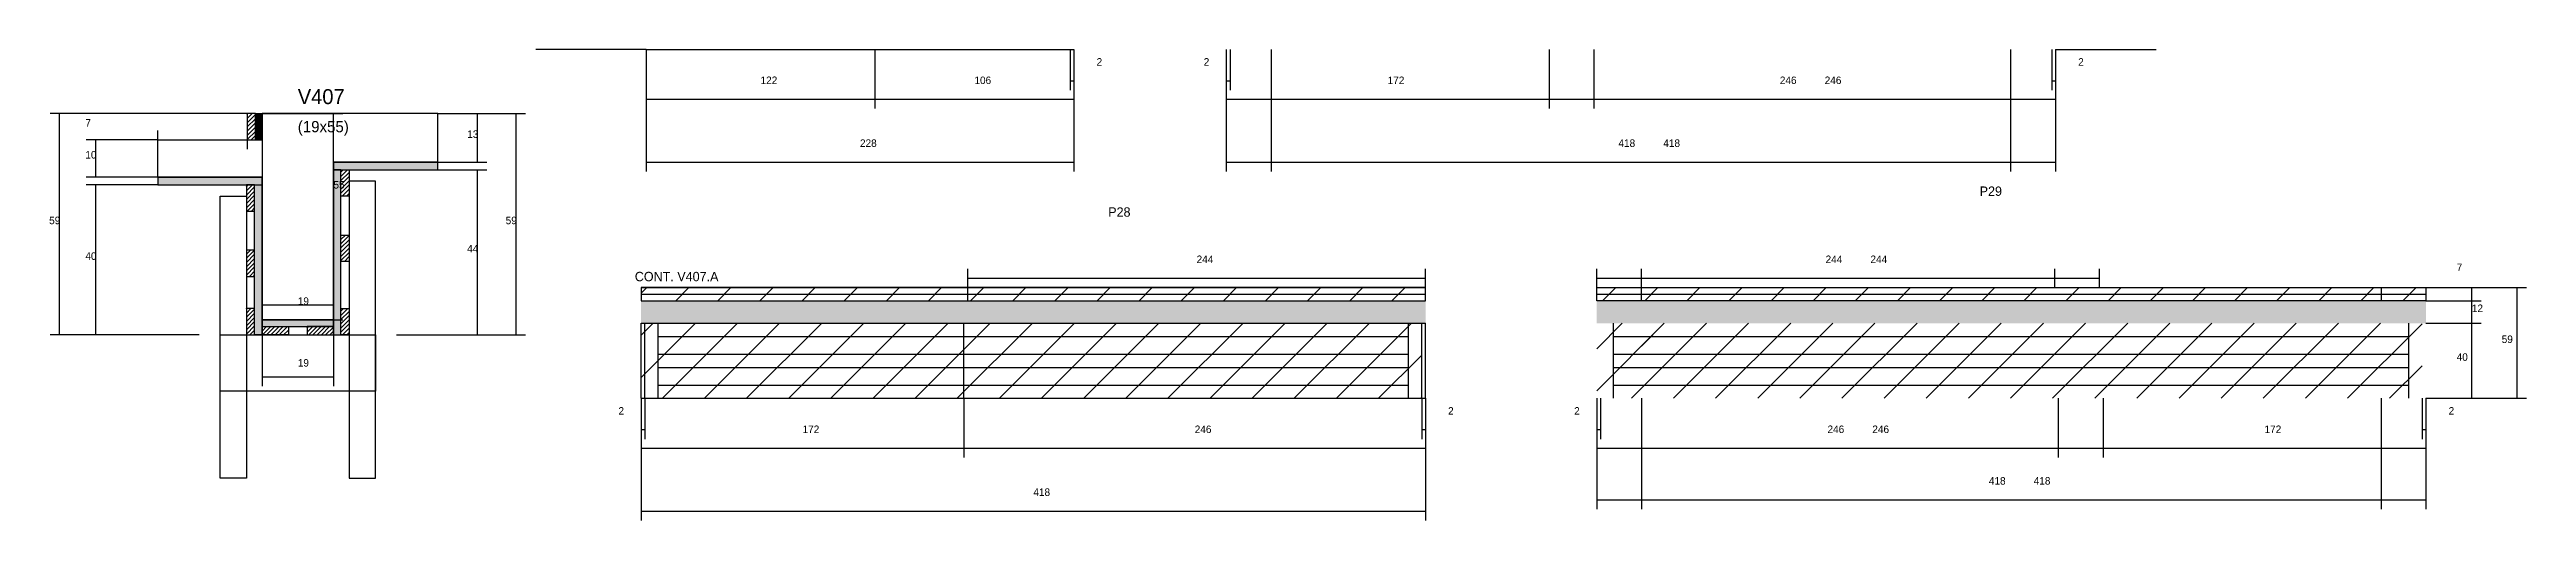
# Model space of a CAD drawing. Header units: metres. Extents: x -65046 to 21926, y -45195 to 1016.
# Drawn here: x 9468 to 10788, y -6817 to -6566 of the extents above; entities that cross this region are included whole.
import ezdxf

# ---------------------------------------------------------------- set-up
doc = ezdxf.new("R2010")
doc.units = ezdxf.units.M
for name, color, linetype in [('CONCRETO', 251, 'Continuous'), ('COTA', 241, 'Continuous'), ('Hachura', 253, 'Continuous'), ('Madeira', 126, 'Continuous'), ('NOMENCLATURA', 7, 'Continuous'), ('Painéis', 200, 'Continuous'), ('REAPROVEITAMENTO', 251, 'Continuous'), ('SARR_2.2x7', 40, 'Continuous'), ('SARR_3.5x7', 81, 'Continuous'), ('Texto Seção', 7, 'Continuous')]:
    doc.layers.add(name, color=color, linetype=linetype)

msp = doc.modelspace()

# ---------------------------------------------------------------- texts
at = {"layer": 'COTA'}
for s, p in [('2', (10025.7, -6574.5)), ('2', (10082.8, -6574.5)), ('2', (10548.8, -6574.5)), ('122', (9846.6, -6584.3)), ('106', (9960.6, -6584.3)), ('172', (10180.8, -6584.3)), ('246', (10389.8, -6584.3)), ('246', (10413.7, -6584.3)), ('7', (9486.8, -6607)), ('13', (9690.3, -6613)), ('10', (9486.8, -6624)), ('228', (9899.6, -6617.8)), ('418', (10303.8, -6617.8)), ('418', (10327.7, -6617.8)), ('55', (9619, -6640)), ('59', (9467.5, -6659)), ('59', (9710.8, -6659)), ('40', (9486.8, -6678)), ('44', (9690.3, -6674)), ('244', (10079, -6679.7)), ('244', (10414.2, -6679.7)), ('244', (10438.1, -6679.7)), ('7', (10750.5, -6684)), ('19', (9600, -6702)), ('12', (10758.6, -6705.8)), ('59', (10774.5, -6722.3)), ('19', (9600, -6734.9)), ('40', (10750.5, -6731.8)), ('2', (9770.9, -6760.5)), ('2', (10213, -6760.5)), ('2', (10280.2, -6760.5)), ('2', (10746.2, -6760.5)), ('172', (9869, -6770.3)), ('246', (10078, -6770.3)), ('246', (10415.2, -6770.3)), ('246', (10439.1, -6770.3)), ('172', (10648.1, -6770.3)), ('418', (10501.2, -6797.8)), ('418', (10525.1, -6797.8)), ('418', (9992, -6803.8))]:
    msp.add_text(s, height=4, dxfattribs=at).set_placement(p)
at = {"layer": 'NOMENCLATURA'}
for s, p in [('P29', (10496.3, -6643.9)), ('P28', (10031.9, -6655))]:
    msp.add_text(s, height=5, dxfattribs=at).set_placement(p)
at = {"layer": 'Texto Seção'}
for s, height, p in [('V407', 8, (9600, -6595)), ('(19x55)', 6, (9600, -6610)), ('CONT. V407.A', 5, (9779.6, -6689.4))]:
    msp.add_text(s, height=height, dxfattribs=at).set_placement(p)

# ---------------------------------------------------------------- hatches: boundary and pattern name
at = {"layer": 'COTA'}
h = msp.add_hatch(dxfattribs=at)
h.set_pattern_fill('AR-CONC', scale=0.03)
h.paths.add_polyline_path([(9783, -6699.8), (10201, -6699.8), (10201, -6699.8), (10201, -6711.8), (10201, -6711.8), (9783, -6711.8), (9783, -6711.8), (9783, -6699.8)])
h = msp.add_hatch(dxfattribs=at)
h.set_pattern_fill('AR-CONC', scale=0.03)
h.paths.add_polyline_path([(10710.2, -6699.8), (10292.2, -6699.8), (10292.2, -6699.8), (10292.2, -6711.8), (10292.2, -6711.8), (10710.2, -6711.8), (10710.2, -6711.8), (10710.2, -6699.8)])
h = msp.add_hatch(dxfattribs=at)
h.set_pattern_fill('AR-CONC', scale=0.03)
h.paths.add_polyline_path([(10734.1, -6699.8), (10316.1, -6699.8), (10316.1, -6699.8), (10316.1, -6711.8), (10316.1, -6711.8), (10734.1, -6711.8), (10734.1, -6711.8), (10734.1, -6699.8)])
at = {"layer": 'Hachura'}
h = msp.add_hatch(dxfattribs=at)
h.set_pattern_fill('ANSI31', scale=0.5)
h.paths.add_polyline_path([(9573, -6614), (9577.4, -6614), (9577.4, -6614), (9577.4, -6600), (9577.4, -6600), (9573, -6600), (9573, -6600), (9573, -6614)])
h = msp.add_hatch(color=8, dxfattribs=at)
h.dxf.hatch_style = 1
h.paths.add_polyline_path([(9577.4, -6600), (9581, -6600), (9581, -6600), (9581, -6614), (9581, -6614), (9577.4, -6614), (9577.4, -6614), (9577.4, -6600)])
h = msp.add_hatch(color=8, dxfattribs=at)
h.dxf.hatch_style = 1
h.paths.add_polyline_path([(9674.6, -6630), (9674.6, -6626), (9674.6, -6626), (9619, -6626), (9619, -6626), (9619, -6630), (9619, -6630), (9674.6, -6630)])
h = msp.add_hatch(color=8, dxfattribs=at)
h.dxf.hatch_style = 1
h.paths.add_polyline_path([(9581, -6638), (9581, -6634), (9581, -6634), (9525.4, -6634), (9525.4, -6634), (9525.4, -6638), (9525.4, -6638), (9581, -6638)])
h = msp.add_hatch(dxfattribs=at)
h.set_pattern_fill('ANSI31', scale=0.5)
h.paths.add_polyline_path([(9572.6, -6652), (9577, -6652), (9577, -6652), (9577, -6638), (9577, -6638), (9572.6, -6638), (9572.6, -6638), (9572.6, -6652)])
h = msp.add_hatch(color=8, dxfattribs=at)
h.dxf.hatch_style = 1
h.paths.add_polyline_path([(9581, -6638), (9577, -6638), (9577, -6638), (9577, -6718), (9577, -6718), (9581, -6718), (9581, -6718), (9581, -6638)])
h = msp.add_hatch(color=8, dxfattribs=at)
h.dxf.hatch_style = 1
h.paths.add_polyline_path([(9623, -6630), (9619, -6630), (9619, -6630), (9619, -6718), (9619, -6718), (9623, -6718), (9623, -6718), (9623, -6630)])
h = msp.add_hatch(dxfattribs=at)
h.set_pattern_fill('ANSI31', scale=0.5)
h.paths.add_polyline_path([(9627.4, -6644), (9623, -6644), (9623, -6644), (9623, -6630), (9623, -6630), (9627.4, -6630), (9627.4, -6630), (9627.4, -6644)])
h = msp.add_hatch(dxfattribs=at)
h.set_pattern_fill('ANSI31', scale=0.5)
h.paths.add_polyline_path([(9627.4, -6678.8), (9623, -6678.8), (9623, -6678.8), (9623, -6664.8), (9623, -6664.8), (9627.4, -6664.8), (9627.4, -6664.8), (9627.4, -6678.8)])
h = msp.add_hatch(dxfattribs=at)
h.set_pattern_fill('ANSI31', scale=0.5)
h.paths.add_polyline_path([(9572.6, -6686.8), (9577, -6686.8), (9577, -6686.8), (9577, -6672.8), (9577, -6672.8), (9572.6, -6672.8), (9572.6, -6672.8), (9572.6, -6686.8)])
h = msp.add_hatch(dxfattribs=at)
h.set_pattern_fill('ANSI31', scale=0.5)
h.paths.add_polyline_path([(9572.6, -6718), (9577, -6718), (9577, -6718), (9577, -6704), (9577, -6704), (9572.6, -6704), (9572.6, -6704), (9572.6, -6718)])
h = msp.add_hatch(dxfattribs=at)
h.set_pattern_fill('ANSI31', scale=0.5)
h.paths.add_polyline_path([(9627.4, -6718), (9623, -6718), (9623, -6718), (9623, -6704), (9623, -6704), (9627.4, -6704), (9627.4, -6704), (9627.4, -6718)])
h = msp.add_hatch(color=8, dxfattribs=at)
h.dxf.hatch_style = 1
h.paths.add_polyline_path([(9619, -6713.6), (9619, -6710), (9619, -6710), (9581, -6710), (9581, -6710), (9581, -6713.6), (9581, -6713.6), (9619, -6713.6)])
h = msp.add_hatch(dxfattribs=at)
h.set_pattern_fill('ANSI31', scale=0.5)
h.paths.add_polyline_path([(9581, -6718), (9581, -6713.6), (9581, -6713.6), (9595, -6713.6), (9595, -6713.6), (9595, -6718), (9595, -6718), (9581, -6718)])
h = msp.add_hatch(dxfattribs=at)
h.set_pattern_fill('ANSI31', scale=0.5)
h.paths.add_polyline_path([(9619, -6718), (9619, -6713.6), (9619, -6713.6), (9605, -6713.6), (9605, -6713.6), (9605, -6718), (9605, -6718), (9619, -6718)])
at = {"layer": 'REAPROVEITAMENTO'}
h = msp.add_hatch(dxfattribs=at)
h.set_pattern_fill('ANSI31', scale=5)
h.paths.add_polyline_path([(10201, -6692.8), (9783, -6692.8), (9783, -6692.8), (9783, -6699.8), (9783, -6699.8), (10201, -6699.8), (10201, -6699.8), (10201, -6692.8)])
h = msp.add_hatch(dxfattribs=at)
h.set_pattern_fill('ANSI31', scale=5)
h.paths.add_polyline_path([(10710.2, -6692.8), (10292.2, -6692.8), (10292.2, -6692.8), (10292.2, -6699.8), (10292.2, -6699.8), (10710.2, -6699.8), (10710.2, -6699.8), (10710.2, -6692.8)])
h = msp.add_hatch(dxfattribs=at)
h.set_pattern_fill('ANSI31', scale=5)
h.paths.add_polyline_path([(10734.1, -6692.8), (10316.1, -6692.8), (10316.1, -6692.8), (10316.1, -6699.8), (10316.1, -6699.8), (10734.1, -6699.8), (10734.1, -6699.8), (10734.1, -6692.8)])
h = msp.add_hatch(dxfattribs=at)
h.set_pattern_fill('ANSI31', scale=5)
h.paths.add_polyline_path([(10199, -6751.8), (10199, -6711.8), (10199, -6711.8), (9783, -6711.8), (9783, -6711.8), (9783, -6751.8), (9783, -6751.8), (10199, -6751.8)])
h = msp.add_hatch(dxfattribs=at)
h.set_pattern_fill('ANSI31', scale=5)
h.paths.add_polyline_path([(10708.2, -6751.8), (10708.2, -6711.8), (10708.2, -6711.8), (10292.2, -6711.8), (10292.2, -6711.8), (10292.2, -6751.8), (10292.2, -6751.8), (10708.2, -6751.8)])
h = msp.add_hatch(dxfattribs=at)
h.set_pattern_fill('ANSI31', scale=5)
h.paths.add_polyline_path([(10732.1, -6751.8), (10732.1, -6711.8), (10732.1, -6711.8), (10316.1, -6711.8), (10316.1, -6711.8), (10316.1, -6751.8), (10316.1, -6751.8), (10732.1, -6751.8)])

# ---------------------------------------------------------------- linework, layer by layer
at = {"layer": 'CONCRETO'}
msp.add_lwpolyline([(9619, -6630), (9619, -6710), (9581, -6710), (9581, -6634), (9525.4, -6634), (9525.4, -6614), (9581, -6614), (9581, -6600), (9619, -6600)], dxfattribs=at)
msp.add_lwpolyline([(9674.6, -6626), (9674.6, -6600), (9619, -6600), (9619, -6600), (9581, -6600), (9581, -6710), (9619, -6710), (9619, -6626)], close=True, dxfattribs=at)
at = {"layer": 'COTA'}
for p, q in [((9785.6, -6565.9), (9726.8, -6565.9)), ((9785.6, -6565.9), (9752.7, -6565.9)), ((9785.6, -6565.9), (9785.6, -6597.4)), ((9785.6, -6565.9), (9785.6, -6630.9)), ((9907.6, -6565.9), (9907.6, -6597.4)), ((9907.6, -6565.9), (9907.6, -6597.4)), ((10011.6, -6565.9), (10011.6, -6587.5)), ((10013.6, -6565.9), (10013.6, -6597.4)), ((10013.6, -6565.9), (10013.6, -6630.9)), ((10013.6, -6565.9), (10013.6, -6587.5)), ((10094.8, -6565.9), (10094.8, -6597.4)), ((10094.8, -6565.9), (10094.8, -6630.9)), ((10094.8, -6565.9), (10094.8, -6587.5)), ((10096.8, -6565.9), (10096.8, -6587.5)), ((10118.7, -6565.9), (10118.7, -6630.9)), ((10266.8, -6565.9), (10266.8, -6597.4)), ((10266.8, -6565.9), (10266.8, -6597.4)), ((10290.7, -6565.9), (10290.7, -6597.4)), ((10512.8, -6565.9), (10512.8, -6597.4)), ((10512.8, -6565.9), (10512.8, -6630.9)), ((10534.7, -6565.9), (10534.7, -6587.5)), ((10536.7, -6565.9), (10536.7, -6597.4)), ((10536.7, -6565.9), (10536.7, -6630.9)), ((10536.7, -6565.9), (10536.7, -6587.5)), ((10536.7, -6565.9), (10566.2, -6565.9)), ((10536.7, -6565.9), (10590.3, -6565.9)), ((10011.6, -6582.5), (10013.6, -6582.5)), ((10094.8, -6582.5), (10096.8, -6582.5)), ((10534.7, -6582.5), (10536.7, -6582.5)), ((9785.6, -6592.4), (9907.6, -6592.4)), ((9907.6, -6592.4), (10013.6, -6592.4)), ((10094.8, -6592.4), (10266.8, -6592.4)), ((10266.8, -6592.4), (10512.8, -6592.4)), ((10290.7, -6592.4), (10536.7, -6592.4)), ((9573, -6600), (9468, -6600)), ((9473, -6718), (9473, -6600)), ((9525.4, -6614), (9525.4, -6609)), ((9573, -6600), (9573, -6619)), ((9592, -6600), (9624, -6600)), ((9619, -6710), (9619, -6600)), ((9674.6, -6600), (9700.8, -6600)), ((9674.6, -6600), (9721.3, -6600)), ((9695.8, -6626), (9695.8, -6600)), ((9716.3, -6718), (9716.3, -6600)), ((9525.4, -6614), (9487.3, -6614)), ((9492.3, -6634), (9492.3, -6614)), ((9525.4, -6614), (9573, -6614)), ((9674.6, -6626), (9700.8, -6626)), ((9785.6, -6625.9), (10013.6, -6625.9)), ((10094.8, -6625.9), (10512.8, -6625.9)), ((10118.7, -6625.9), (10536.7, -6625.9)), ((9525.4, -6634), (9487.3, -6634)), ((9525.4, -6638), (9487.3, -6638)), ((9492.3, -6718), (9492.3, -6638)), ((9674.6, -6630), (9700.8, -6630)), ((9695.8, -6718), (9695.8, -6630)), ((9957, -6692.8), (9957, -6682.8)), ((9957, -6687.8), (10201, -6687.8)), ((10201, -6692.8), (10201, -6682.8)), ((10292.2, -6692.8), (10292.2, -6682.8)), ((10292.2, -6687.8), (10536.3, -6687.8)), ((10316.1, -6692.8), (10316.1, -6682.8)), ((10316.1, -6687.8), (10560.2, -6687.8)), ((10536.3, -6692.8), (10536.3, -6682.8)), ((10560.2, -6692.8), (10560.2, -6682.8)), ((9581, -6718), (9581, -6697)), ((9581, -6702), (9619, -6702)), ((9619, -6718), (9619, -6697)), ((10734.1, -6692.8), (10763.6, -6692.8)), ((10734.1, -6692.8), (10787.7, -6692.8)), ((10734.1, -6699.8), (10763.6, -6699.8)), ((10734.1, -6699.8), (10763.6, -6699.8)), ((10758.6, -6699.8), (10758.6, -6692.8)), ((10758.6, -6711.8), (10758.6, -6699.8)), ((10782.7, -6751.8), (10782.7, -6692.8)), ((9547.4, -6718), (9468, -6718)), ((9547.4, -6718), (9487.3, -6718)), ((9581, -6718), (9581, -6745.4)), ((9592, -6710), (9624, -6710)), ((9619, -6718), (9619, -6745.4)), ((9652.6, -6718), (9700.8, -6718)), ((9677.2, -6718), (9721.3, -6718)), ((10734.1, -6711.8), (10763.6, -6711.8)), ((10734.1, -6711.8), (10763.6, -6711.8)), ((10758.6, -6751.8), (10758.6, -6711.8)), ((9581, -6740.4), (9619, -6740.4)), ((9783, -6751.8), (9783, -6783.4)), ((9783, -6751.8), (9783, -6816.9)), ((9783, -6751.8), (9783, -6773.5)), ((9785, -6751.8), (9785, -6773.5)), ((9955, -6751.8), (9955, -6783.4)), ((9955, -6751.8), (9955, -6783.4)), ((10199, -6751.8), (10199, -6773.5)), ((10201, -6751.8), (10201, -6783.4)), ((10201, -6751.8), (10201, -6816.9)), ((10201, -6751.8), (10201, -6773.5)), ((10292.2, -6751.8), (10292.2, -6783.4)), ((10292.2, -6751.8), (10292.2, -6810.9)), ((10292.2, -6751.8), (10292.2, -6773.5)), ((10294.2, -6751.8), (10294.2, -6773.5)), ((10316.1, -6751.8), (10316.1, -6783.4)), ((10316.1, -6751.8), (10316.1, -6810.9)), ((10538.2, -6751.8), (10538.2, -6783.4)), ((10562.1, -6751.8), (10562.1, -6783.4)), ((10562.1, -6751.8), (10562.1, -6783.4)), ((10710.2, -6751.8), (10710.2, -6810.9)), ((10732.1, -6751.8), (10732.1, -6773.5)), ((10734.1, -6751.8), (10734.1, -6783.4)), ((10734.1, -6751.8), (10734.1, -6810.9)), ((10734.1, -6751.8), (10734.1, -6773.5)), ((10734.1, -6751.8), (10763.6, -6751.8)), ((10734.1, -6751.8), (10787.7, -6751.8)), ((9783, -6768.5), (9785, -6768.5)), ((10199, -6768.5), (10201, -6768.5)), ((10292.2, -6768.5), (10294.2, -6768.5)), ((10732.1, -6768.5), (10734.1, -6768.5)), ((9783, -6778.4), (9955, -6778.4)), ((9955, -6778.4), (10201, -6778.4)), ((10292.2, -6778.4), (10538.2, -6778.4)), ((10316.1, -6778.4), (10562.1, -6778.4)), ((10562.1, -6778.4), (10734.1, -6778.4)), ((10292.2, -6805.9), (10710.2, -6805.9)), ((10316.1, -6805.9), (10734.1, -6805.9)), ((9783, -6811.9), (10201, -6811.9))]:
    msp.add_line(p, q, dxfattribs=at)
at = {"layer": 'Madeira'}
for points in [[(9573, -6614), (9577.4, -6614), (9577.4, -6600), (9573, -6600)], [(9572.6, -6652), (9577, -6652), (9577, -6638), (9572.6, -6638)], [(9627.4, -6644), (9623, -6644), (9623, -6630), (9627.4, -6630)], [(9627.4, -6678.8), (9623, -6678.8), (9623, -6664.8), (9627.4, -6664.8)], [(9572.6, -6686.8), (9577, -6686.8), (9577, -6672.8), (9572.6, -6672.8)], [(9572.6, -6718), (9577, -6718), (9577, -6704), (9572.6, -6704)], [(9627.4, -6718), (9623, -6718), (9623, -6704), (9627.4, -6704)], [(9581, -6718), (9581, -6713.6), (9595, -6713.6), (9595, -6718)], [(9619, -6718), (9619, -6713.6), (9605, -6713.6), (9605, -6718)]]:
    msp.add_lwpolyline(points, close=True, dxfattribs=at)
at = {"layer": 'Painéis'}
for p, q in [((9785.6, -6565.9), (10013.6, -6565.9)), ((9619, -6626), (9674.6, -6626)), ((9525.4, -6634), (9581, -6634)), ((9783, -6692.8), (10201, -6692.8)), ((9783, -6699.8), (10201, -6699.8)), ((9957, -6699.8), (9957, -6692.8)), ((10201, -6699.8), (10201, -6692.8)), ((9581, -6710), (9619, -6710)), ((9783, -6711.8), (10201, -6711.8)), ((9783, -6751.8), (9783, -6711.8)), ((9785, -6751.8), (9785, -6711.8)), ((9955, -6751.8), (9955, -6711.8)), ((10199, -6751.8), (10199, -6711.8)), ((10201, -6751.8), (10201, -6711.8)), ((9783, -6751.8), (10201, -6751.8))]:
    msp.add_line(p, q, dxfattribs=at)
for points in [[(9577.4, -6600), (9581, -6600), (9581, -6614), (9577.4, -6614)], [(9674.6, -6630), (9674.6, -6626), (9619, -6626), (9619, -6630)], [(9581, -6638), (9581, -6634), (9525.4, -6634), (9525.4, -6638)], [(9577, -6638), (9581, -6638), (9581, -6718), (9577, -6718)], [(9623, -6630), (9619, -6630), (9619, -6718), (9623, -6718)], [(9783, -6699.8), (10201, -6699.8), (10201, -6692.8), (9783, -6692.8)], [(10710.2, -6699.8), (10292.2, -6699.8), (10292.2, -6692.8), (10710.2, -6692.8)], [(10734.1, -6699.8), (10316.1, -6699.8), (10316.1, -6692.8), (10734.1, -6692.8)], [(9619, -6713.6), (9619, -6710), (9581, -6710), (9581, -6713.6)]]:
    msp.add_lwpolyline(points, close=True, dxfattribs=at)
at = {"layer": 'SARR_2.2x7'}
for p, q in [((9783, -6696.3), (9957, -6696.3)), ((9957, -6696.3), (10201, -6696.3)), ((10292.2, -6696.3), (10536.3, -6696.3)), ((10316.1, -6696.3), (10560.2, -6696.3)), ((10560.2, -6696.3), (10734.1, -6696.3)), ((9792, -6751.8), (9792, -6711.8)), ((10192, -6751.8), (10192, -6711.8)), ((10301.2, -6751.8), (10301.2, -6711.8)), ((10725.1, -6751.8), (10725.1, -6711.8)), ((9792, -6718.8), (9955, -6718.8)), ((9792, -6728.3), (9955, -6728.3)), ((9955, -6718.8), (10192, -6718.8)), ((9955, -6728.3), (10192, -6728.3)), ((10301.2, -6718.8), (10538.2, -6718.8)), ((10301.2, -6728.3), (10538.2, -6728.3)), ((10325.1, -6718.8), (10562.1, -6718.8)), ((10325.1, -6728.3), (10562.1, -6728.3)), ((10562.1, -6718.8), (10725.1, -6718.8)), ((10562.1, -6728.3), (10725.1, -6728.3)), ((9792, -6735.3), (9955, -6735.3)), ((9792, -6744.8), (9955, -6744.8)), ((9955, -6735.3), (10192, -6735.3)), ((9955, -6744.8), (10192, -6744.8)), ((10301.2, -6735.3), (10538.2, -6735.3)), ((10301.2, -6744.8), (10538.2, -6744.8)), ((10325.1, -6735.3), (10562.1, -6735.3)), ((10325.1, -6744.8), (10562.1, -6744.8)), ((10562.1, -6735.3), (10725.1, -6735.3)), ((10562.1, -6744.8), (10725.1, -6744.8))]:
    msp.add_line(p, q, dxfattribs=at)
at = {"layer": 'SARR_3.5x7'}
for points in [[(9641.4, -6636), (9627.4, -6636), (9627.4, -6794.4), (9641.4, -6794.4)], [(9558.6, -6644), (9572.6, -6644), (9572.6, -6794.4), (9558.6, -6794.4)], [(9558.6, -6718), (9641.4, -6718), (9641.4, -6748), (9558.6, -6748)]]:
    msp.add_lwpolyline(points, close=True, dxfattribs=at)

msp.set_redraw_order([(e.dxf.handle, doc.entitydb.next_handle()) for e in msp.query("TEXT MTEXT ATTDEF DIMENSION ARC_DIMENSION")])  # texts and dimensions are drawn at this point

doc.saveas('drawing.dxf')
